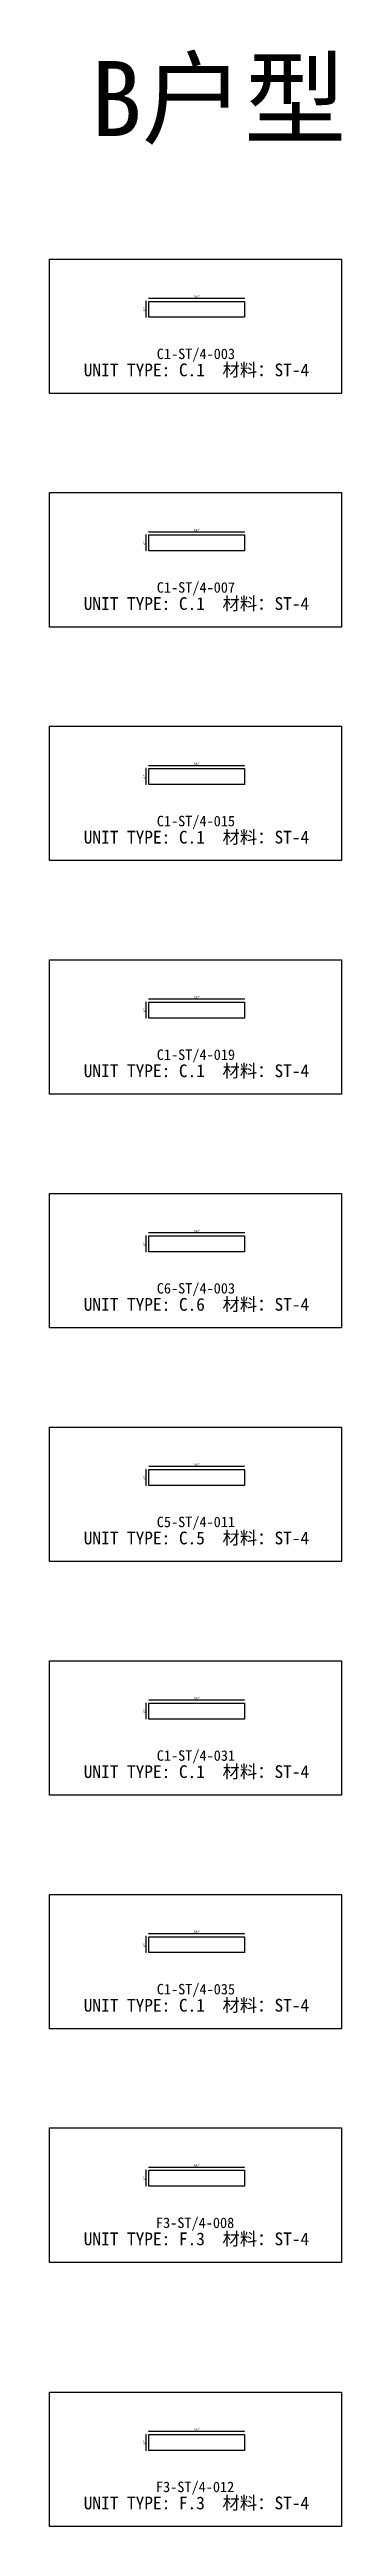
# Model space of a CAD drawing. Header units: millimetres. Extents: x -46966 to 138077, y -48408 to 2116.
# Drawn here: x 71739 to 74530, y -21592 to 2047 of the extents above; entities that cross this region are included whole.
import ezdxf
from ezdxf.enums import TextEntityAlignment as Align

# ---------------------------------------------------------------- set-up
doc = ezdxf.new("R2010")
doc.units = ezdxf.units.MM
doc.layers.add('PART_NUMBER', color=3, linetype='Continuous')
doc.styles.add('样式 1', font='')
doc.styles.get('样式 1').set_extended_font_data('NSimSun')
doc.dimstyles.new('副本 ISO-25', dxfattribs={"dimtxt": 25, "dimasz": 10, "dimexe": 1.5, "dimexo": 0.5, "dimtad": 1, "dimlfac": 0.03937, "dimlunit": 5, "dimtxsty": '样式 1', "dimblk": 'ARCHTICK', "dimcen": 2.5, "dimclrd": 256, "dimclrt": 1, "dimazin": 3, "dimtfac": 1, "dimtmove": 0, "dimatfit": 3, "dimfxlon": 1})

msp = doc.modelspace()

# ---------------------------------------------------------------- texts
at = {"style": '样式 1'}
for s, height, p in [('B户型', 716.2262, (72135.313, 1221.173)), ('材料：ST-4', 121.5865, (73392.46, -1071.636)), ('UNIT TYPE: C.1', 121.5865, (72066.179, -1071.636)), ('UNIT TYPE: C.1', 121.5865, (72066.179, -3301.203)), ('材料：ST-4', 121.5865, (73392.46, -3301.203)), ('UNIT TYPE: C.1', 121.5865, (72066.179, -5530.771)), ('材料：ST-4', 121.5865, (73392.46, -5530.771)), ('UNIT TYPE: C.1', 121.5865, (72066.179, -7760.338)), ('材料：ST-4', 121.5865, (73392.46, -7760.338)), ('UNIT TYPE: C.6', 121.5865, (72066.179, -9989.905)), ('材料：ST-4', 121.5865, (73392.46, -9989.905)), ('UNIT TYPE: C.5', 121.5865, (72066.179, -12219.472)), ('材料：ST-4', 121.5865, (73392.46, -12219.472)), ('UNIT TYPE: C.1', 121.5865, (72066.179, -14449.039)), ('材料：ST-4', 121.5865, (73392.46, -14449.039)), ('材料：ST-4', 121.5865, (73392.46, -16678.607)), ('UNIT TYPE: C.1', 121.5865, (72066.179, -16678.607)), ('UNIT TYPE: F.3', 121.5865, (72066.179, -18908.174)), ('材料：ST-4', 121.5865, (73392.46, -18908.174)), ('UNIT TYPE: F.3', 121.5865, (72066.179, -21428.592)), ('材料：ST-4', 121.5865, (73392.46, -21428.592))]:
    msp.add_text(s, height=height, dxfattribs=at).set_placement(p)
at = {"layer": 'PART_NUMBER', "color": 3, "style": '样式 1'}
for s, p in [('C1-ST/4-003', (73138.415, -857.31)), ('C1-ST/4-007', (73138.415, -3086.877)), ('C1-ST/4-015', (73138.415, -5316.444)), ('C1-ST/4-019', (73138.415, -7546.011)), ('C6-ST/4-003', (73138.415, -9775.578)), ('C5-ST/4-011', (73138.415, -12005.146)), ('C1-ST/4-031', (73138.415, -14234.713)), ('C1-ST/4-035', (73138.415, -16464.28)), ('F3-ST/4-008', (73130.639, -18693.847)), ('F3-ST/4-012', (73130.639, -21214.265))]:
    msp.add_text(s, height=100, dxfattribs=at).set_placement(p, align=Align.MIDDLE_CENTER)

# ---------------------------------------------------------------- blocks, each defined once
blk = doc.blocks.new('_ArchTick')
at = {"color": 0, "linetype": 'ByBlock', "const_width": 0.15}
blk.add_lwpolyline([(-0.5, -0.5), (0.5, 0.5)], dxfattribs=at)
blk = doc.blocks.new('*D1267')
at = {"color": 0, "lineweight": -2, "transparency": 16777216}
for p, q in [((72688, -327), (72688, -324)), ((73602, -327), (73602, -324))]:
    blk.add_line(p, q, dxfattribs=at)
at = {"lineweight": -2, "transparency": 16777216}
blk.add_line((72688, -326), (73602, -326), dxfattribs=at)
at = {"layer": 'Defpoints', "color": 0, "transparency": 16777216}
for p in [(72688, -356), (73602, -326), (73602, -356)]:
    blk.add_point(p, dxfattribs=at)
at = {"lineweight": -2, "transparency": 16777216, "xscale": 10, "yscale": 10, "zscale": 10, "rotation": 180}
blk.add_blockref('_ArchTick', (72688, -326), dxfattribs=at)
at = {"lineweight": -2, "transparency": 16777216, "xscale": 10, "yscale": 10, "zscale": 10}
blk.add_blockref('_ArchTick', (73602, -326), dxfattribs=at)
at = {"color": 1, "transparency": 16777216, "insert": (73145, -313), "char_height": 25, "attachment_point": 5, "style": '样式 1'}
blk.add_mtext('\\A1;36"', dxfattribs=at)
blk = doc.blocks.new('*D1268')
at = {"color": 0, "lineweight": -2, "transparency": 16777216}
for p, q in [((72663, -356), (72661, -356)), ((72663, -509), (72661, -509))]:
    blk.add_line(p, q, dxfattribs=at)
at = {"lineweight": -2, "transparency": 16777216}
blk.add_line((72662, -509), (72662, -356), dxfattribs=at)
at = {"layer": 'Defpoints', "color": 0, "transparency": 16777216}
for p in [(72662, -356), (72688, -356), (72688, -509)]:
    blk.add_point(p, dxfattribs=at)
at = {"lineweight": -2, "transparency": 16777216, "xscale": 10, "yscale": 10, "zscale": 10}
for p, rotation in [((72662, -356), 90), ((72662, -509), 270)]:
    blk.add_blockref('_ArchTick', p, dxfattribs=dict(at, rotation=rotation))
at = {"color": 1, "transparency": 16777216, "insert": (72649, -433), "char_height": 25, "attachment_point": 5, "rotation": 90, "style": '样式 1'}
blk.add_mtext('\\A1;6"', dxfattribs=at)
blk = doc.blocks.new('*D1391')
at = {"color": 0, "lineweight": -2, "transparency": 16777216}
for p, q in [((72688, -2556), (72688, -2554)), ((73602, -2556), (73602, -2554))]:
    blk.add_line(p, q, dxfattribs=at)
at = {"lineweight": -2, "transparency": 16777216}
blk.add_line((72688, -2555), (73602, -2555), dxfattribs=at)
at = {"layer": 'Defpoints', "color": 0, "transparency": 16777216}
for p in [(72688, -2586), (73602, -2555), (73602, -2586)]:
    blk.add_point(p, dxfattribs=at)
at = {"lineweight": -2, "transparency": 16777216, "xscale": 10, "yscale": 10, "zscale": 10, "rotation": 180}
blk.add_blockref('_ArchTick', (72688, -2555), dxfattribs=at)
at = {"lineweight": -2, "transparency": 16777216, "xscale": 10, "yscale": 10, "zscale": 10}
blk.add_blockref('_ArchTick', (73602, -2555), dxfattribs=at)
at = {"color": 1, "transparency": 16777216, "insert": (73145, -2542), "char_height": 25, "attachment_point": 5, "style": '样式 1'}
blk.add_mtext('\\A1;36"', dxfattribs=at)
blk = doc.blocks.new('*D1392')
at = {"color": 0, "lineweight": -2, "transparency": 16777216}
for p, q in [((72663, -2586), (72661, -2586)), ((72663, -2738), (72661, -2738))]:
    blk.add_line(p, q, dxfattribs=at)
at = {"lineweight": -2, "transparency": 16777216}
blk.add_line((72662, -2738), (72662, -2586), dxfattribs=at)
at = {"layer": 'Defpoints', "color": 0, "transparency": 16777216}
for p in [(72662, -2586), (72688, -2586), (72688, -2738)]:
    blk.add_point(p, dxfattribs=at)
at = {"lineweight": -2, "transparency": 16777216, "xscale": 10, "yscale": 10, "zscale": 10}
for p, rotation in [((72662, -2586), 90), ((72662, -2738), 270)]:
    blk.add_blockref('_ArchTick', p, dxfattribs=dict(at, rotation=rotation))
at = {"color": 1, "transparency": 16777216, "insert": (72649, -2662), "char_height": 25, "attachment_point": 5, "rotation": 90, "style": '样式 1'}
blk.add_mtext('\\A1;6"', dxfattribs=at)
blk = doc.blocks.new('*D1221')
at = {"color": 0, "lineweight": -2, "transparency": 16777216}
for p, q in [((72688, -4786), (72688, -4783)), ((73602, -4786), (73602, -4783))]:
    blk.add_line(p, q, dxfattribs=at)
at = {"lineweight": -2, "transparency": 16777216}
blk.add_line((72688, -4785), (73602, -4785), dxfattribs=at)
at = {"layer": 'Defpoints', "color": 0, "transparency": 16777216}
for p in [(72688, -4816), (73602, -4785), (73602, -4816)]:
    blk.add_point(p, dxfattribs=at)
at = {"lineweight": -2, "transparency": 16777216, "xscale": 10, "yscale": 10, "zscale": 10, "rotation": 180}
blk.add_blockref('_ArchTick', (72688, -4785), dxfattribs=at)
at = {"lineweight": -2, "transparency": 16777216, "xscale": 10, "yscale": 10, "zscale": 10}
blk.add_blockref('_ArchTick', (73602, -4785), dxfattribs=at)
at = {"color": 1, "transparency": 16777216, "insert": (73145, -4772), "char_height": 25, "attachment_point": 5, "style": '样式 1'}
blk.add_mtext('\\A1;36"', dxfattribs=at)
blk = doc.blocks.new('*D1222')
at = {"color": 0, "lineweight": -2, "transparency": 16777216}
for p, q in [((72663, -4816), (72661, -4816)), ((72663, -4968), (72661, -4968))]:
    blk.add_line(p, q, dxfattribs=at)
at = {"lineweight": -2, "transparency": 16777216}
blk.add_line((72662, -4968), (72662, -4816), dxfattribs=at)
at = {"layer": 'Defpoints', "color": 0, "transparency": 16777216}
for p in [(72662, -4816), (72688, -4816), (72688, -4968)]:
    blk.add_point(p, dxfattribs=at)
at = {"lineweight": -2, "transparency": 16777216, "xscale": 10, "yscale": 10, "zscale": 10}
for p, rotation in [((72662, -4816), 90), ((72662, -4968), 270)]:
    blk.add_blockref('_ArchTick', p, dxfattribs=dict(at, rotation=rotation))
at = {"color": 1, "transparency": 16777216, "insert": (72649, -4892), "char_height": 25, "attachment_point": 5, "rotation": 90, "style": '样式 1'}
blk.add_mtext('\\A1;6"', dxfattribs=at)
blk = doc.blocks.new('*D1146')
at = {"color": 0, "lineweight": -2, "transparency": 16777216}
for p, q in [((72688, -7015), (72688, -7013)), ((73602, -7015), (73602, -7013))]:
    blk.add_line(p, q, dxfattribs=at)
at = {"lineweight": -2, "transparency": 16777216}
blk.add_line((72688, -7014), (73602, -7014), dxfattribs=at)
at = {"layer": 'Defpoints', "color": 0, "transparency": 16777216}
for p in [(72688, -7045), (73602, -7014), (73602, -7045)]:
    blk.add_point(p, dxfattribs=at)
at = {"lineweight": -2, "transparency": 16777216, "xscale": 10, "yscale": 10, "zscale": 10, "rotation": 180}
blk.add_blockref('_ArchTick', (72688, -7014), dxfattribs=at)
at = {"lineweight": -2, "transparency": 16777216, "xscale": 10, "yscale": 10, "zscale": 10}
blk.add_blockref('_ArchTick', (73602, -7014), dxfattribs=at)
at = {"color": 1, "transparency": 16777216, "insert": (73145, -7001), "char_height": 25, "attachment_point": 5, "style": '样式 1'}
blk.add_mtext('\\A1;36"', dxfattribs=at)
blk = doc.blocks.new('*D1147')
at = {"color": 0, "lineweight": -2, "transparency": 16777216}
for p, q in [((72663, -7045), (72661, -7045)), ((72663, -7198), (72661, -7198))]:
    blk.add_line(p, q, dxfattribs=at)
at = {"lineweight": -2, "transparency": 16777216}
blk.add_line((72662, -7198), (72662, -7045), dxfattribs=at)
at = {"layer": 'Defpoints', "color": 0, "transparency": 16777216}
for p in [(72662, -7045), (72688, -7045), (72688, -7198)]:
    blk.add_point(p, dxfattribs=at)
at = {"lineweight": -2, "transparency": 16777216, "xscale": 10, "yscale": 10, "zscale": 10}
for p, rotation in [((72662, -7045), 90), ((72662, -7198), 270)]:
    blk.add_blockref('_ArchTick', p, dxfattribs=dict(at, rotation=rotation))
at = {"color": 1, "transparency": 16777216, "insert": (72649, -7121), "char_height": 25, "attachment_point": 5, "rotation": 90, "style": '样式 1'}
blk.add_mtext('\\A1;6"', dxfattribs=at)
blk = doc.blocks.new('*D1334')
at = {"color": 0, "lineweight": -2, "transparency": 16777216}
for p, q in [((72688, -11474), (72688, -11472)), ((73602, -11474), (73602, -11472))]:
    blk.add_line(p, q, dxfattribs=at)
at = {"lineweight": -2, "transparency": 16777216}
blk.add_line((72688, -11473), (73602, -11473), dxfattribs=at)
at = {"layer": 'Defpoints', "color": 0, "transparency": 16777216}
for p in [(72688, -11504), (73602, -11473), (73602, -11504)]:
    blk.add_point(p, dxfattribs=at)
at = {"lineweight": -2, "transparency": 16777216, "xscale": 10, "yscale": 10, "zscale": 10, "rotation": 180}
blk.add_blockref('_ArchTick', (72688, -11473), dxfattribs=at)
at = {"lineweight": -2, "transparency": 16777216, "xscale": 10, "yscale": 10, "zscale": 10}
blk.add_blockref('_ArchTick', (73602, -11473), dxfattribs=at)
at = {"color": 1, "transparency": 16777216, "insert": (73145, -11460), "char_height": 25, "attachment_point": 5, "style": '样式 1'}
blk.add_mtext('\\A1;36"', dxfattribs=at)
blk = doc.blocks.new('*D1335')
at = {"color": 0, "lineweight": -2, "transparency": 16777216}
for p, q in [((72663, -11504), (72661, -11504)), ((72663, -11657), (72661, -11657))]:
    blk.add_line(p, q, dxfattribs=at)
at = {"lineweight": -2, "transparency": 16777216}
blk.add_line((72662, -11657), (72662, -11504), dxfattribs=at)
at = {"layer": 'Defpoints', "color": 0, "transparency": 16777216}
for p in [(72662, -11504), (72688, -11504), (72688, -11657)]:
    blk.add_point(p, dxfattribs=at)
at = {"lineweight": -2, "transparency": 16777216, "xscale": 10, "yscale": 10, "zscale": 10}
for p, rotation in [((72662, -11504), 90), ((72662, -11657), 270)]:
    blk.add_blockref('_ArchTick', p, dxfattribs=dict(at, rotation=rotation))
at = {"color": 1, "transparency": 16777216, "insert": (72649, -11581), "char_height": 25, "attachment_point": 5, "rotation": 90, "style": '样式 1'}
blk.add_mtext('\\A1;6"', dxfattribs=at)
blk = doc.blocks.new('*D1336')
at = {"color": 0, "lineweight": -2, "transparency": 16777216}
for p, q in [((72688, -9245), (72688, -9242)), ((73602, -9245), (73602, -9242))]:
    blk.add_line(p, q, dxfattribs=at)
at = {"lineweight": -2, "transparency": 16777216}
blk.add_line((72688, -9244), (73602, -9244), dxfattribs=at)
at = {"layer": 'Defpoints', "color": 0, "transparency": 16777216}
for p in [(72688, -9275), (73602, -9244), (73602, -9275)]:
    blk.add_point(p, dxfattribs=at)
at = {"lineweight": -2, "transparency": 16777216, "xscale": 10, "yscale": 10, "zscale": 10, "rotation": 180}
blk.add_blockref('_ArchTick', (72688, -9244), dxfattribs=at)
at = {"lineweight": -2, "transparency": 16777216, "xscale": 10, "yscale": 10, "zscale": 10}
blk.add_blockref('_ArchTick', (73602, -9244), dxfattribs=at)
at = {"color": 1, "transparency": 16777216, "insert": (73145, -9231), "char_height": 25, "attachment_point": 5, "style": '样式 1'}
blk.add_mtext('\\A1;36"', dxfattribs=at)
blk = doc.blocks.new('*D1337')
at = {"color": 0, "lineweight": -2, "transparency": 16777216}
for p, q in [((72663, -9275), (72661, -9275)), ((72663, -9427), (72661, -9427))]:
    blk.add_line(p, q, dxfattribs=at)
at = {"lineweight": -2, "transparency": 16777216}
blk.add_line((72662, -9427), (72662, -9275), dxfattribs=at)
at = {"layer": 'Defpoints', "color": 0, "transparency": 16777216}
for p in [(72662, -9275), (72688, -9275), (72688, -9427)]:
    blk.add_point(p, dxfattribs=at)
at = {"lineweight": -2, "transparency": 16777216, "xscale": 10, "yscale": 10, "zscale": 10}
for p, rotation in [((72662, -9275), 90), ((72662, -9427), 270)]:
    blk.add_blockref('_ArchTick', p, dxfattribs=dict(at, rotation=rotation))
at = {"color": 1, "transparency": 16777216, "insert": (72649, -9351), "char_height": 25, "attachment_point": 5, "rotation": 90, "style": '样式 1'}
blk.add_mtext('\\A1;6"', dxfattribs=at)
blk = doc.blocks.new('*D1156')
at = {"color": 0, "lineweight": -2, "transparency": 16777216}
for p, q in [((72688, -13704), (72688, -13702)), ((73602, -13704), (73602, -13702))]:
    blk.add_line(p, q, dxfattribs=at)
at = {"lineweight": -2, "transparency": 16777216}
blk.add_line((72688, -13703), (73602, -13703), dxfattribs=at)
at = {"layer": 'Defpoints', "color": 0, "transparency": 16777216}
for p in [(73602, -13703), (72688, -13734), (73602, -13734)]:
    blk.add_point(p, dxfattribs=at)
at = {"lineweight": -2, "transparency": 16777216, "xscale": 10, "yscale": 10, "zscale": 10, "rotation": 180}
blk.add_blockref('_ArchTick', (72688, -13703), dxfattribs=at)
at = {"lineweight": -2, "transparency": 16777216, "xscale": 10, "yscale": 10, "zscale": 10}
blk.add_blockref('_ArchTick', (73602, -13703), dxfattribs=at)
at = {"color": 1, "transparency": 16777216, "insert": (73145, -13690), "char_height": 25, "attachment_point": 5, "style": '样式 1'}
blk.add_mtext('\\A1;36"', dxfattribs=at)
blk = doc.blocks.new('*D1157')
at = {"color": 0, "lineweight": -2, "transparency": 16777216}
for p, q in [((72663, -13734), (72661, -13734)), ((72663, -13886), (72661, -13886))]:
    blk.add_line(p, q, dxfattribs=at)
at = {"lineweight": -2, "transparency": 16777216}
blk.add_line((72662, -13886), (72662, -13734), dxfattribs=at)
at = {"layer": 'Defpoints', "color": 0, "transparency": 16777216}
for p in [(72662, -13734), (72688, -13734), (72688, -13886)]:
    blk.add_point(p, dxfattribs=at)
at = {"lineweight": -2, "transparency": 16777216, "xscale": 10, "yscale": 10, "zscale": 10}
for p, rotation in [((72662, -13734), 90), ((72662, -13886), 270)]:
    blk.add_blockref('_ArchTick', p, dxfattribs=dict(at, rotation=rotation))
at = {"color": 1, "transparency": 16777216, "insert": (72649, -13810), "char_height": 25, "attachment_point": 5, "rotation": 90, "style": '样式 1'}
blk.add_mtext('\\A1;6"', dxfattribs=at)
blk = doc.blocks.new('*D1445')
at = {"color": 0, "lineweight": -2, "transparency": 16777216}
for p, q in [((72688, -15934), (72688, -15931)), ((73602, -15934), (73602, -15931))]:
    blk.add_line(p, q, dxfattribs=at)
at = {"lineweight": -2, "transparency": 16777216}
blk.add_line((72688, -15933), (73602, -15933), dxfattribs=at)
at = {"layer": 'Defpoints', "color": 0, "transparency": 16777216}
for p in [(72688, -15963), (73602, -15933), (73602, -15963)]:
    blk.add_point(p, dxfattribs=at)
at = {"lineweight": -2, "transparency": 16777216, "xscale": 10, "yscale": 10, "zscale": 10, "rotation": 180}
blk.add_blockref('_ArchTick', (72688, -15933), dxfattribs=at)
at = {"lineweight": -2, "transparency": 16777216, "xscale": 10, "yscale": 10, "zscale": 10}
blk.add_blockref('_ArchTick', (73602, -15933), dxfattribs=at)
at = {"color": 1, "transparency": 16777216, "insert": (73145, -15919), "char_height": 25, "attachment_point": 5, "style": '样式 1'}
blk.add_mtext('\\A1;36"', dxfattribs=at)
blk = doc.blocks.new('*D1446')
at = {"color": 0, "lineweight": -2, "transparency": 16777216}
for p, q in [((72663, -15963), (72661, -15963)), ((72663, -16116), (72661, -16116))]:
    blk.add_line(p, q, dxfattribs=at)
at = {"lineweight": -2, "transparency": 16777216}
blk.add_line((72662, -16116), (72662, -15963), dxfattribs=at)
at = {"layer": 'Defpoints', "color": 0, "transparency": 16777216}
for p in [(72662, -15963), (72688, -15963), (72688, -16116)]:
    blk.add_point(p, dxfattribs=at)
at = {"lineweight": -2, "transparency": 16777216, "xscale": 10, "yscale": 10, "zscale": 10}
for p, rotation in [((72662, -15963), 90), ((72662, -16116), 270)]:
    blk.add_blockref('_ArchTick', p, dxfattribs=dict(at, rotation=rotation))
at = {"color": 1, "transparency": 16777216, "insert": (72649, -16040), "char_height": 25, "attachment_point": 5, "rotation": 90, "style": '样式 1'}
blk.add_mtext('\\A1;6"', dxfattribs=at)
blk = doc.blocks.new('*D1182')
at = {"color": 0, "lineweight": -2, "transparency": 16777216}
for p, q in [((72688, -18163), (72688, -18161)), ((73602, -18163), (73602, -18161))]:
    blk.add_line(p, q, dxfattribs=at)
at = {"lineweight": -2, "transparency": 16777216}
blk.add_line((72688, -18162), (73602, -18162), dxfattribs=at)
at = {"layer": 'Defpoints', "color": 0, "transparency": 16777216}
for p in [(72688, -18193), (73602, -18162), (73602, -18193)]:
    blk.add_point(p, dxfattribs=at)
at = {"lineweight": -2, "transparency": 16777216, "xscale": 10, "yscale": 10, "zscale": 10, "rotation": 180}
blk.add_blockref('_ArchTick', (72688, -18162), dxfattribs=at)
at = {"lineweight": -2, "transparency": 16777216, "xscale": 10, "yscale": 10, "zscale": 10}
blk.add_blockref('_ArchTick', (73602, -18162), dxfattribs=at)
at = {"color": 1, "transparency": 16777216, "insert": (73145, -18149), "char_height": 25, "attachment_point": 5, "style": '样式 1'}
blk.add_mtext('\\A1;36"', dxfattribs=at)
blk = doc.blocks.new('*D1183')
at = {"color": 0, "lineweight": -2, "transparency": 16777216}
for p, q in [((72663, -18193), (72661, -18193)), ((72663, -18345), (72661, -18345))]:
    blk.add_line(p, q, dxfattribs=at)
at = {"lineweight": -2, "transparency": 16777216}
blk.add_line((72662, -18345), (72662, -18193), dxfattribs=at)
at = {"layer": 'Defpoints', "color": 0, "transparency": 16777216}
for p in [(72662, -18193), (72688, -18193), (72688, -18345)]:
    blk.add_point(p, dxfattribs=at)
at = {"lineweight": -2, "transparency": 16777216, "xscale": 10, "yscale": 10, "zscale": 10}
for p, rotation in [((72662, -18193), 90), ((72662, -18345), 270)]:
    blk.add_blockref('_ArchTick', p, dxfattribs=dict(at, rotation=rotation))
at = {"color": 1, "transparency": 16777216, "insert": (72649, -18269), "char_height": 25, "attachment_point": 5, "rotation": 90, "style": '样式 1'}
blk.add_mtext('\\A1;6"', dxfattribs=at)
blk = doc.blocks.new('*D1457')
at = {"color": 0, "lineweight": -2, "transparency": 16777216}
for p, q in [((72688, -20684), (72688, -20681)), ((73602, -20684), (73602, -20681))]:
    blk.add_line(p, q, dxfattribs=at)
at = {"lineweight": -2, "transparency": 16777216}
blk.add_line((72688, -20683), (73602, -20683), dxfattribs=at)
at = {"layer": 'Defpoints', "color": 0, "transparency": 16777216}
for p in [(72688, -20713), (73602, -20683), (73602, -20713)]:
    blk.add_point(p, dxfattribs=at)
at = {"lineweight": -2, "transparency": 16777216, "xscale": 10, "yscale": 10, "zscale": 10, "rotation": 180}
blk.add_blockref('_ArchTick', (72688, -20683), dxfattribs=at)
at = {"lineweight": -2, "transparency": 16777216, "xscale": 10, "yscale": 10, "zscale": 10}
blk.add_blockref('_ArchTick', (73602, -20683), dxfattribs=at)
at = {"color": 1, "transparency": 16777216, "insert": (73145, -20669), "char_height": 25, "attachment_point": 5, "style": '样式 1'}
blk.add_mtext('\\A1;36"', dxfattribs=at)
blk = doc.blocks.new('*D1458')
at = {"color": 0, "lineweight": -2, "transparency": 16777216}
for p, q in [((72663, -20713), (72661, -20713)), ((72663, -20866), (72661, -20866))]:
    blk.add_line(p, q, dxfattribs=at)
at = {"lineweight": -2, "transparency": 16777216}
blk.add_line((72662, -20866), (72662, -20713), dxfattribs=at)
at = {"layer": 'Defpoints', "color": 0, "transparency": 16777216}
for p in [(72662, -20713), (72688, -20713), (72688, -20866)]:
    blk.add_point(p, dxfattribs=at)
at = {"lineweight": -2, "transparency": 16777216, "xscale": 10, "yscale": 10, "zscale": 10}
for p, rotation in [((72662, -20713), 90), ((72662, -20866), 270)]:
    blk.add_blockref('_ArchTick', p, dxfattribs=dict(at, rotation=rotation))
at = {"color": 1, "transparency": 16777216, "insert": (72649, -20790), "char_height": 25, "attachment_point": 5, "rotation": 90, "style": '样式 1'}
blk.add_mtext('\\A1;6"', dxfattribs=at)

# ---------------------------------------------------------------- dimensions: what is measured, and where the dimension line sits
for base, p1, p2, picture, middle in [((72662.036, -356.479), (72687.87, -508.879), (72687.87, -356.479), '*D1268', (72648.911, -432.679)), ((72662.036, -2586.046), (72687.87, -2738.446), (72687.87, -2586.046), '*D1392', (72648.911, -2662.246)), ((72662.036, -4815.614), (72687.87, -4968.014), (72687.87, -4815.614), '*D1222', (72648.911, -4891.814)), ((72662.036, -7045.181), (72687.87, -7197.581), (72687.87, -7045.181), '*D1147', (72648.911, -7121.381)), ((72662.036, -9274.748), (72687.87, -9427.148), (72687.87, -9274.748), '*D1337', (72648.911, -9350.948)), ((72662.036, -11504.315), (72687.87, -11656.715), (72687.87, -11504.315), '*D1335', (72648.911, -11580.515)), ((72662.036, -13733.882), (72687.87, -13886.282), (72687.87, -13733.882), '*D1157', (72648.911, -13810.082)), ((72662.036, -15963.45), (72687.87, -16115.85), (72687.87, -15963.45), '*D1446', (72648.911, -16039.65)), ((72662.036, -18193.017), (72687.87, -18345.417), (72687.87, -18193.017), '*D1183', (72648.911, -18269.217)), ((72662.036, -20713.435), (72687.87, -20865.835), (72687.87, -20713.435), '*D1458', (72648.911, -20789.635))]:
    dim = msp.add_linear_dim(base=base, p1=p1, p2=p2, angle=90, dimstyle='副本 ISO-25')
    dim.commit()
    dim.dimension.update_dxf_attribs({"geometry": picture, "text_midpoint": middle})
for base, p1, p2, picture, middle in [((73602.27, -325.643), (72687.87, -356.479), (73602.27, -356.479), '*D1267', (73145.07, -312.518)), ((73602.27, -2555.211), (72687.87, -2586.046), (73602.27, -2586.046), '*D1391', (73145.07, -2542.086)), ((73602.27, -4784.778), (72687.87, -4815.614), (73602.27, -4815.614), '*D1221', (73145.07, -4771.653)), ((73602.27, -7014.345), (72687.87, -7045.181), (73602.27, -7045.181), '*D1146', (73145.07, -7001.22)), ((73602.27, -9243.912), (72687.87, -9274.748), (73602.27, -9274.748), '*D1336', (73145.07, -9230.787)), ((73602.27, -11473.479), (72687.87, -11504.315), (73602.27, -11504.315), '*D1334', (73145.07, -11460.354)), ((73602.27, -13703.047), (72687.87, -13733.882), (73602.27, -13733.882), '*D1156', (73145.07, -13689.922)), ((73602.27, -15932.614), (72687.87, -15963.45), (73602.27, -15963.45), '*D1445', (73145.07, -15919.489)), ((73602.27, -18162.181), (72687.87, -18193.017), (73602.27, -18193.017), '*D1182', (73145.07, -18149.056)), ((73602.27, -20682.599), (72687.87, -20713.435), (73602.27, -20713.435), '*D1457', (73145.07, -20669.474))]:
    dim = msp.add_linear_dim(base=base, p1=p1, p2=p2, dimstyle='副本 ISO-25')
    dim.commit()
    dim.dimension.update_dxf_attribs({"geometry": picture, "text_midpoint": middle})

# ---------------------------------------------------------------- linework, layer by layer
at = {"color": 1}
for points in [[(71738.551, 47.257), (74530.426, 47.257), (74530.426, -1235.14), (71738.551, -1235.14)], [(71738.551, -2182.31), (74530.426, -2182.31), (74530.426, -3464.708), (71738.551, -3464.708)], [(71738.551, -4411.877), (74530.426, -4411.877), (74530.426, -5694.275), (71738.551, -5694.275)], [(71738.551, -6641.444), (74530.426, -6641.444), (74530.426, -7923.842), (71738.551, -7923.842)], [(71738.551, -8871.012), (74530.426, -8871.012), (74530.426, -10153.409), (71738.551, -10153.409)], [(71738.551, -11100.579), (74530.426, -11100.579), (74530.426, -12382.976), (71738.551, -12382.976)], [(71738.551, -13330.146), (74530.426, -13330.146), (74530.426, -14612.544), (71738.551, -14612.544)], [(71738.551, -15559.713), (74530.426, -15559.713), (74530.426, -16842.111), (71738.551, -16842.111)], [(71738.551, -17789.28), (74530.426, -17789.28), (74530.426, -19071.678), (71738.551, -19071.678)], [(71738.551, -20309.699), (74530.426, -20309.699), (74530.426, -21592.096), (71738.551, -21592.096)]]:
    msp.add_lwpolyline(points, close=True, dxfattribs=at)
for points in [[(72687.87, -356.479), (73602.27, -356.479), (73602.27, -508.879), (72687.87, -508.879)], [(72687.87, -2586.046), (73602.27, -2586.046), (73602.27, -2738.446), (72687.87, -2738.446)], [(72687.87, -4815.614), (73602.27, -4815.614), (73602.27, -4968.014), (72687.87, -4968.014)], [(72687.87, -7045.181), (73602.27, -7045.181), (73602.27, -7197.581), (72687.87, -7197.581)], [(72687.87, -9274.748), (73602.27, -9274.748), (73602.27, -9427.148), (72687.87, -9427.148)], [(72687.87, -11504.315), (73602.27, -11504.315), (73602.27, -11656.715), (72687.87, -11656.715)], [(72687.87, -13733.882), (73602.27, -13733.882), (73602.27, -13886.282), (72687.87, -13886.282)], [(72687.87, -15963.45), (73602.27, -15963.45), (73602.27, -16115.85), (72687.87, -16115.85)], [(72687.87, -18193.017), (73602.27, -18193.017), (73602.27, -18345.417), (72687.87, -18345.417)], [(72687.87, -20713.435), (73602.27, -20713.435), (73602.27, -20865.835), (72687.87, -20865.835)]]:
    msp.add_lwpolyline(points, close=True)

msp.set_redraw_order([(e.dxf.handle, doc.entitydb.next_handle()) for e in msp.query("TEXT MTEXT ATTDEF DIMENSION ARC_DIMENSION")])  # texts and dimensions are drawn at this point

doc.saveas('drawing.dxf')
